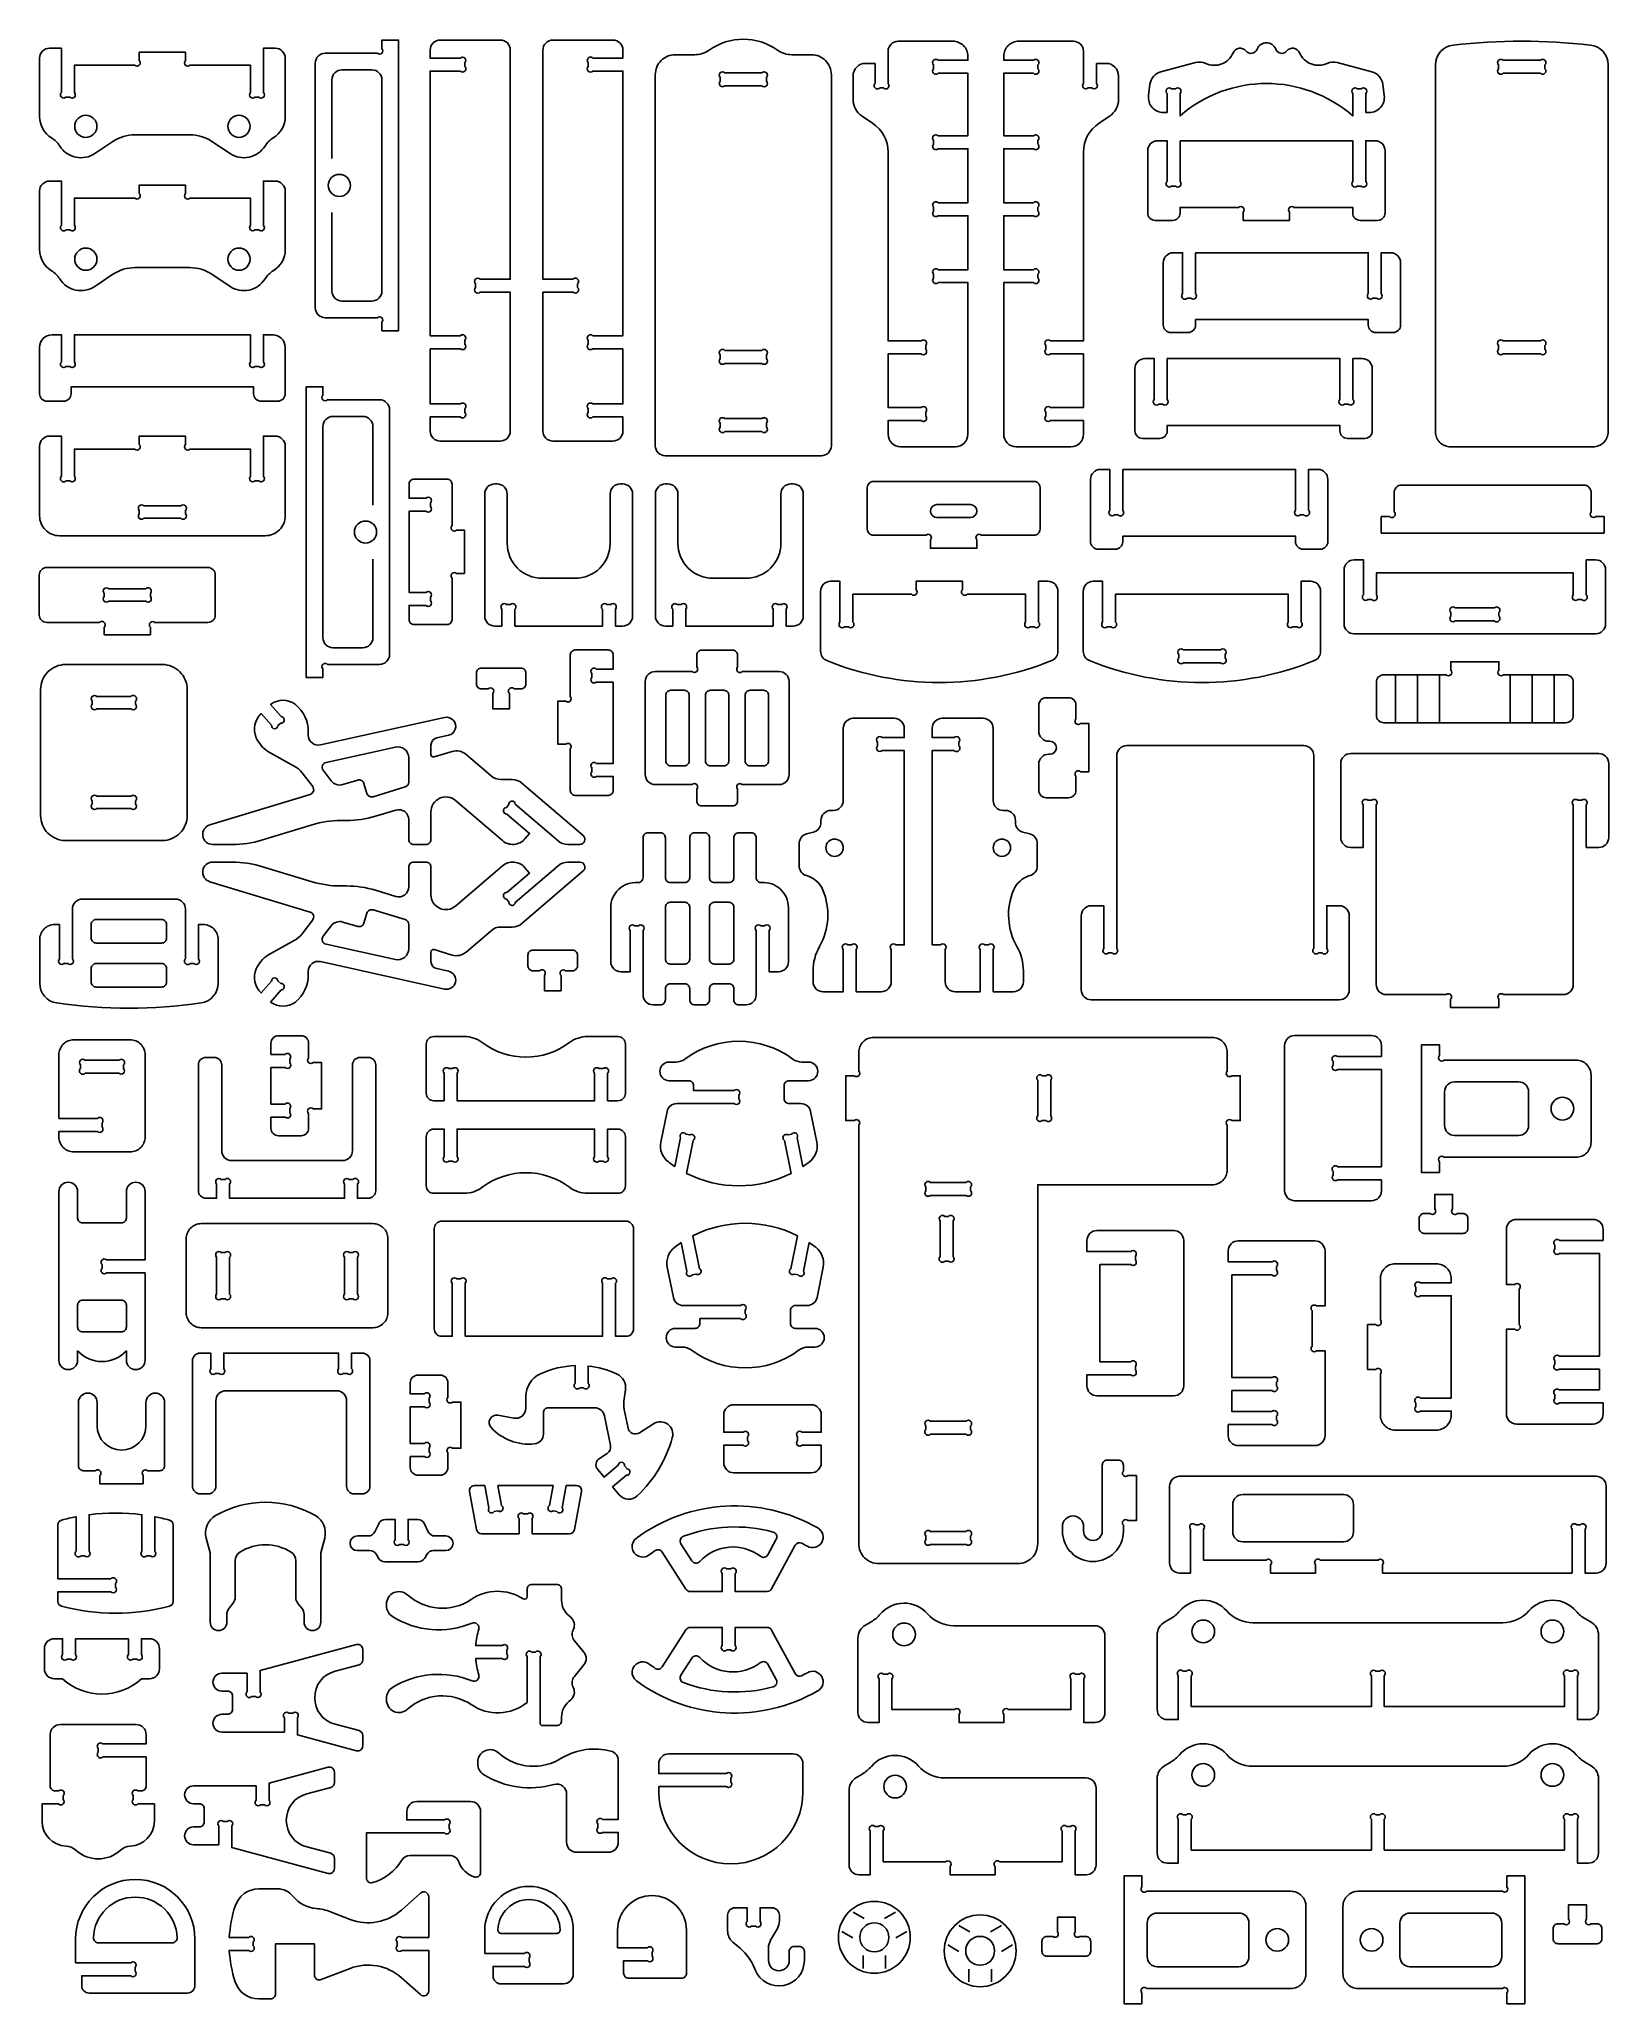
# Model space of a CAD drawing. Extents: x 99 to 824, y -348 to 559.
import ezdxf

# ---------------------------------------------------------------- set-up
doc = ezdxf.new("R2010")
doc.units = 0
doc.header["$MEASUREMENT"] = 0
doc.layers.get('DEFPOINTS').update_dxf_attribs({"color": 1, "linetype": 'CONTINUOUS'})
doc.layers.add('KONTUR', color=20, linetype='CONTINUOUS')

msp = doc.modelspace()

# ---------------------------------------------------------------- linework, layer by layer
at = {"layer": 'DEFPOINTS'}
msp.add_lwpolyline([(108.17, 329.94), (203.16, 329.94, 0.414214), (212.39, 339.17), (212.39, 371.35, 0.414214), (207.77, 375.96), (202.32, 375.96), (202.32, 357.38, -1), (200.19, 355.26), (198.44, 355.26, -1), (196.32, 357.38), (196.32, 369.96), (168.44, 369.96, -1), (166.32, 372.09), (166.32, 375.96), (145.01, 375.96), (145.01, 372.09, -1), (142.88, 369.96), (115.01, 369.96), (115.01, 357.38, -1), (112.88, 355.26), (111.13, 355.26, -1), (109.01, 357.38), (109.01, 375.96), (103.55, 375.96, 0.414214), (98.94, 371.35), (98.94, 339.17, 0.414214)], format="xyb", close=True, dxfattribs=at)
at = {"layer": 'KONTUR'}
for points in [[(178.52, 512), (186.89, 506.42, 0.422185), (203.06, 509.89, -0.11659), (206.84, 513.62, 0.261966), (212.39, 523.48), (212.39, 550.43, 0.414214), (207.77, 555.05), (202.32, 555.05), (202.32, 534.61, -1), (200.19, 532.49), (198.44, 532.49, -1), (196.32, 534.61), (196.32, 547.19), (168.44, 547.19, -1), (166.32, 549.31), (166.32, 553.19), (145.01, 553.19), (145.01, 549.31, -1), (142.88, 547.19), (115.01, 547.19), (115.01, 534.61, -1), (112.88, 532.49), (111.13, 532.49, -1), (109.01, 534.61), (109.01, 555.05), (103.55, 555.05, 0.414214), (98.94, 550.43), (98.94, 523.48, 0.261966), (104.49, 513.62, -0.11659), (108.27, 509.89, 0.422185), (124.44, 506.42), (132.81, 512, -0.147995), (143.04, 515.1), (168.29, 515.1, -0.147995)], [(226.27, 548.15), (226.27, 435.22, 0.414214), (230.88, 430.6), (254.92, 430.6, -1), (257.05, 428.48), (257.05, 424.6), (264.74, 424.6), (264.74, 558.77), (257.05, 558.77), (257.05, 554.89, -1), (254.92, 552.77), (230.88, 552.77, 0.414214)], [(279.33, 416.32), (293.25, 416.32, 1), (295.38, 418.44), (295.38, 420.19, 1), (293.25, 422.32), (279.33, 422.32), (279.33, 544.48), (293.25, 544.48, 1), (295.38, 546.61), (295.38, 548.36, 1), (293.25, 550.48), (279.33, 550.48), (279.33, 554.2, -0.414214), (283.95, 558.81), (311.71, 558.81, -0.414214), (316.33, 554.2), (316.33, 448.41), (302.4, 448.41, 1), (300.28, 446.29), (300.28, 444.54, 1), (302.4, 442.41), (316.33, 442.41), (316.33, 378.28, -0.414214), (311.71, 373.66), (283.95, 373.66, -0.414214), (279.33, 378.28), (279.33, 384.78), (293.25, 384.78, 1), (295.38, 386.91), (295.38, 388.66, 1), (293.25, 390.78), (279.33, 390.78)], [(368.38, 416.32), (354.46, 416.32, -1), (352.33, 418.44), (352.33, 420.19, -1), (354.46, 422.32), (368.38, 422.32), (368.38, 544.48), (354.46, 544.48, -1), (352.33, 546.61), (352.33, 548.36, -1), (354.46, 550.48), (368.38, 550.48), (368.38, 554.2, 0.414214), (363.77, 558.81), (336, 558.81, 0.414214), (331.39, 554.2), (331.39, 448.41), (345.31, 448.41, -1), (347.44, 446.29), (347.44, 444.54, -1), (345.31, 442.41), (331.39, 442.41), (331.39, 378.28, 0.414214), (336, 373.66), (363.77, 373.66, 0.414214), (368.38, 378.28), (368.38, 384.78), (354.46, 384.78, -1), (352.33, 386.91), (352.33, 388.66, -1), (354.46, 390.78), (368.38, 390.78)], [(387.91, 366.89, -0.414214), (383.3, 371.51), (383.3, 542.81, -0.414214), (392.53, 552.04), (401.51, 552.04, 0.155074), (408.17, 554.16, -0.31779), (439.74, 554.16, 0.155074), (446.4, 552.04), (455.38, 552.04, -0.414214), (464.61, 542.81), (464.61, 371.51, -0.414214), (459.99, 366.89)], [(484.85, 548.06), (484.84, 538.83, 1), (486.97, 536.71), (488.72, 536.71, 1), (490.84, 538.83), (490.84, 553.65, -0.414214), (495.46, 558.27), (520.74, 558.27, -0.414214), (527.66, 551.34), (527.66, 549.47), (513.95, 549.47, 1), (511.83, 547.35), (511.83, 545.6, 1), (513.95, 543.47), (527.66, 543.47), (527.66, 514.63), (513.95, 514.63, 1), (511.83, 512.51), (511.83, 510.76, 1), (513.95, 508.63), (527.66, 508.63), (527.66, 483.72), (513.95, 483.72, 1), (511.83, 481.59), (511.83, 479.84, 1), (513.95, 477.72), (527.66, 477.72), (527.66, 452.8), (513.95, 452.8, 1), (511.83, 450.68), (511.83, 448.93, 1), (513.95, 446.8), (527.66, 446.8), (527.66, 376.79, -0.414214), (521.89, 371.02), (496.61, 371.02, -0.414214), (490.84, 376.79), (490.84, 383.11), (506.05, 383.11, 1), (508.18, 385.23), (508.18, 386.98, 1), (506.05, 389.11), (490.84, 389.11), (490.84, 413.92), (506.05, 413.92, 1), (508.18, 416.05), (508.18, 417.8, 1), (506.05, 419.92), (490.84, 419.92), (490.84, 507.02, 0.252072), (483.58, 520.5), (478.8, 523.66, -0.252072), (474.65, 531.36), (474.65, 542.29, -0.414214), (480.42, 548.06)], [(587.03, 548.06), (587.04, 538.83, -1), (584.91, 536.71), (583.16, 536.71, -1), (581.04, 538.83), (581.04, 553.65, 0.414214), (576.42, 558.27), (551.14, 558.27, 0.414214), (544.22, 551.34), (544.22, 549.47), (557.93, 549.47, -1), (560.05, 547.35), (560.05, 545.6, -1), (557.93, 543.47), (544.22, 543.47), (544.22, 514.63), (557.93, 514.63, -1), (560.05, 512.51), (560.05, 510.76, -1), (557.93, 508.63), (544.22, 508.63), (544.22, 483.72), (557.93, 483.72, -1), (560.05, 481.59), (560.05, 479.84, -1), (557.93, 477.72), (544.22, 477.72), (544.22, 452.8), (557.93, 452.8, -1), (560.05, 450.68), (560.05, 448.93, -1), (557.93, 446.8), (544.22, 446.8), (544.22, 376.79, 0.414214), (549.99, 371.02), (575.27, 371.02, 0.414214), (581.04, 376.79), (581.04, 383.11), (565.83, 383.11, -1), (563.7, 385.23), (563.7, 386.98, -1), (565.83, 389.11), (581.04, 389.11), (581.04, 413.92), (565.83, 413.92, -1), (563.7, 416.05), (563.7, 417.8, -1), (565.83, 419.92), (581.04, 419.92), (581.04, 507.02, -0.252072), (588.3, 520.5), (593.08, 523.66, 0.252072), (597.23, 531.36), (597.23, 542.29, 0.414214), (591.46, 548.06)], [(661.22, 554.59, -0.687577), (669.84, 554.59, 0.578369), (674.99, 553.78, -0.567962), (680.88, 552.95, 0.425793), (693.57, 548.05, -0.176453), (698.29, 548.47), (714.22, 544.2, -0.304748), (719.3, 538.38), (719.96, 533.19, -0.451549), (713.09, 525.39), (711.41, 525.39), (711.41, 534.17, 1), (709.28, 536.3), (707.53, 536.3, 1), (705.41, 534.17), (705.41, 523.8, 0.37485), (625.65, 523.8), (625.65, 534.17, 1), (623.53, 536.3), (621.78, 536.3, 1), (619.65, 534.17), (619.65, 525.39), (617.97, 525.39, -0.451549), (611.11, 533.19), (611.76, 538.38, -0.304748), (616.84, 544.2), (632.77, 548.47, -0.176453), (637.49, 548.05, 0.425793), (650.18, 552.95, -0.567962), (656.07, 553.78, 0.578369)], [(750.53, 371.02, -0.414214), (743.61, 377.94), (743.61, 547.35, -0.382343), (751.82, 556.52, -0.055069), (815.14, 556.52, -0.382343), (823.36, 547.35), (823.36, 377.94, -0.414214), (816.44, 371.02)], [(774.9, 549.47), (792.07, 549.47, -1), (794.2, 547.35), (794.2, 545.6, -1), (792.07, 543.47), (774.9, 543.47, -1), (772.77, 545.6), (772.77, 547.35, -1)], [(415.42, 543.71), (432.48, 543.71, -1), (434.61, 541.59), (434.61, 539.84, -1), (432.48, 537.71), (415.42, 537.71, -1), (413.3, 539.84), (413.3, 541.59, -1)], [(120.3, 524.11, 0.414214), (115.19, 519, 0.414214), (120.3, 513.88, 0.414214), (125.42, 519, 0.414214)], [(191.02, 524.11, 0.414214), (185.91, 519, 0.414214), (191.02, 513.88, 0.414214), (196.14, 519, 0.414214)], [(625.65, 512.36), (625.65, 493.5, -1), (623.53, 491.38), (621.78, 491.38, -1), (619.65, 493.5), (619.65, 512.36), (615.33, 512.36, 0.414214), (610.72, 507.75), (610.72, 479.01, 0.414214), (614.18, 475.55), (622.19, 475.55, 0.414214), (625.65, 479.01), (625.65, 481.55), (652.69, 481.55, -1), (654.82, 479.42), (654.82, 475.55), (676.24, 475.55), (676.24, 479.42, -1), (678.37, 481.55), (705.41, 481.55), (705.41, 479.01, 0.414214), (708.87, 475.55), (716.88, 475.55, 0.414214), (720.34, 479.01), (720.34, 507.75, 0.414214), (715.73, 512.36), (711.41, 512.36), (711.41, 493.5, -1), (709.28, 491.38), (707.53, 491.38, -1), (705.41, 493.5), (705.41, 512.36)], [(178.52, 450.65), (186.89, 445.08, 0.422185), (203.06, 448.54, -0.11659), (206.84, 452.27, 0.261966), (212.39, 462.13), (212.39, 489.08, 0.414214), (207.77, 493.7), (202.32, 493.7), (202.32, 473.26, -1), (200.19, 471.14), (198.44, 471.14, -1), (196.32, 473.26), (196.32, 485.84), (168.44, 485.84, -1), (166.32, 487.97), (166.32, 491.84), (145.01, 491.84), (145.01, 487.97, -1), (142.88, 485.84), (115.01, 485.84), (115.01, 473.26, -1), (112.88, 471.14), (111.13, 471.14, -1), (109.01, 473.26), (109.01, 493.7), (103.55, 493.7, 0.414214), (98.94, 489.08), (98.94, 462.13, 0.261966), (104.49, 452.27, -0.11659), (108.27, 448.54, 0.422185), (124.44, 445.08), (132.81, 450.65, -0.147995), (143.04, 453.75), (168.29, 453.75, -0.147995)], [(237.38, 496.8, 0.414214), (232.26, 491.69, 0.414214), (237.38, 486.57, 0.414214), (242.5, 491.69, 0.414214)], [(120.3, 462.76, 0.414214), (115.19, 457.65, 0.414214), (120.3, 452.53, 0.414214), (125.42, 457.65, 0.414214)], [(191.02, 462.76, 0.414214), (185.91, 457.65, 0.414214), (191.02, 452.53, 0.414214), (196.14, 457.65, 0.414214)], [(632.83, 460.6), (632.83, 441.74, -1), (630.71, 439.62), (628.96, 439.62, -1), (626.83, 441.74), (626.83, 460.6), (622.51, 460.6, 0.414214), (617.9, 455.99), (617.9, 427.25, 0.414214), (621.36, 423.79), (629.37, 423.79, 0.414214), (632.83, 427.25), (632.83, 429.79), (712.59, 429.79), (712.59, 427.25, 0.414214), (716.05, 423.79), (724.06, 423.79, 0.414214), (727.52, 427.25), (727.52, 455.99, 0.414214), (722.91, 460.6), (718.59, 460.6), (718.59, 441.74, -1), (716.46, 439.62), (714.71, 439.62, -1), (712.59, 441.74), (712.59, 460.6)], [(110.05, 392.06), (102.4, 392.06, -0.414214), (98.94, 395.52), (98.94, 416.97, -0.414214), (104.71, 422.74), (109.01, 422.74), (109.01, 410.16, 1), (111.13, 408.04), (112.88, 408.04, 1), (115.01, 410.16), (115.01, 422.74), (196.32, 422.74), (196.32, 410.16, 1), (198.44, 408.04), (200.19, 408.04, 1), (202.32, 410.16), (202.32, 422.74), (206.62, 422.74, -0.414214), (212.39, 416.97), (212.39, 395.52, -0.414214), (208.93, 392.06), (201.27, 392.06, -0.414214), (197.81, 395.52), (197.81, 398.69), (113.52, 398.69), (113.52, 395.52, -0.414214)], [(774.9, 419.92), (792.07, 419.92, -1), (794.2, 417.8), (794.2, 416.05, -1), (792.07, 413.92), (774.9, 413.92, -1), (772.77, 416.05), (772.77, 417.8, -1)], [(415.42, 415.55), (432.48, 415.55, -1), (434.61, 413.42), (434.61, 411.67, -1), (432.48, 409.55), (415.42, 409.55, -1), (413.3, 411.67), (413.3, 413.42, -1)], [(619.74, 411.74), (619.74, 392.87, -1), (617.61, 390.75), (615.86, 390.75, -1), (613.74, 392.87), (613.74, 411.74), (609.42, 411.74, 0.414214), (604.8, 407.12), (604.8, 378.38, 0.414214), (608.26, 374.92), (616.28, 374.92, 0.414214), (619.74, 378.38), (619.74, 380.92), (699.49, 380.92), (699.49, 378.38, 0.414214), (702.96, 374.92), (710.97, 374.92, 0.414214), (714.43, 378.38), (714.43, 407.12, 0.414214), (709.81, 411.74), (705.49, 411.74), (705.49, 392.87, -1), (703.37, 390.75), (701.62, 390.75, -1), (699.49, 392.87), (699.49, 411.74)], [(260.59, 388.1), (260.59, 275.16, -0.414214), (255.97, 270.55), (231.93, 270.55, 1), (229.8, 268.42), (229.8, 264.55), (222.11, 264.55), (222.11, 398.71), (229.8, 398.71), (229.8, 394.84, 1), (231.93, 392.71), (255.97, 392.71, -0.414214)], [(432.48, 378.01), (415.42, 378.01, -1), (413.3, 380.14), (413.3, 381.89, -1), (415.42, 384.01), (432.48, 384.01, -1), (434.61, 381.89), (434.61, 380.14, -1)], [(269.61, 341.29), (277.4, 341.29, 1), (279.52, 343.42), (279.52, 345.17, 1), (277.4, 347.29), (269.61, 347.29), (269.61, 353.79, -0.414214), (271.92, 356.1), (287.12, 356.1, -0.414214), (289.43, 353.79), (289.43, 334.63, 1), (291.56, 332.51), (295.14, 332.51), (295.14, 312.53), (291.56, 312.53, 1), (289.43, 310.4), (289.43, 291.25, -0.414214), (287.12, 288.94), (271.92, 288.94, -0.414214), (269.61, 291.25), (269.61, 297.74), (277.4, 297.74, 1), (279.52, 299.87), (279.52, 301.62, 1), (277.4, 303.74), (269.61, 303.74)], [(304.52, 349.25, -0.414214), (309.13, 353.86), (310.28, 353.86, -0.414214), (314.89, 349.25), (314.89, 326.46, 0.414214), (331.05, 310.31), (346.3, 310.31, 0.414214), (362.45, 326.46), (362.45, 349.25, -0.414214), (367.07, 353.86), (368.21, 353.86, -0.414214), (372.83, 349.25), (372.83, 292.85, -0.414214), (368.21, 288.24), (364.85, 288.24), (364.85, 296.02, 1), (362.72, 298.15), (360.97, 298.15, 1), (358.85, 296.02), (358.85, 288.24), (318.5, 288.24), (318.5, 296.02, 1), (316.37, 298.15), (314.62, 298.15, 1), (312.5, 296.02), (312.5, 288.24), (309.13, 288.24, -0.414214), (304.52, 292.85)], [(383.36, 349.25, -0.414214), (387.98, 353.86), (389.12, 353.86, -0.414214), (393.74, 349.25), (393.74, 326.46, 0.414214), (409.89, 310.31), (425.14, 310.31, 0.414214), (441.3, 326.46), (441.3, 349.25, -0.414214), (445.91, 353.86), (447.05, 353.86, -0.414214), (451.67, 349.25), (451.67, 292.85, -0.414214), (447.05, 288.24), (443.69, 288.24), (443.69, 296.02, 1), (441.57, 298.15), (439.82, 298.15, 1), (437.69, 296.02), (437.69, 288.24), (397.34, 288.24), (397.34, 296.02, 1), (395.22, 298.15), (393.47, 298.15, 1), (391.34, 296.02), (391.34, 288.24), (387.98, 288.24, -0.414214), (383.36, 292.85)], [(481.23, 332.97, 0.414214), (484, 330.2), (508.27, 330.2, -1), (510.39, 328.07), (510.39, 324.2), (531.82, 324.2), (531.82, 328.07, -1), (533.94, 330.2), (558.22, 330.2, 0.414214), (560.99, 332.97), (560.99, 352.25, 0.414214), (558.22, 355.02), (484, 355.02, 0.414214), (481.23, 352.25)], [(599.22, 360.55), (599.22, 341.69, -1), (597.1, 339.57), (595.35, 339.57, -1), (593.22, 341.69), (593.22, 360.55), (588.9, 360.55, 0.414214), (584.29, 355.94), (584.29, 327.2, 0.414214), (587.75, 323.74), (595.76, 323.74, 0.414214), (599.22, 327.2), (599.22, 329.74), (678.98, 329.74), (678.98, 327.2, 0.414214), (682.44, 323.74), (690.45, 323.74, 0.414214), (693.92, 327.2), (693.92, 355.94, 0.414214), (689.3, 360.55), (684.98, 360.55), (684.98, 341.69, -1), (682.86, 339.57), (681.1, 339.57, -1), (678.98, 341.69), (678.98, 360.55)], [(724.55, 349.89), (724.54, 340.93, -1), (722.42, 338.8), (718.55, 338.8), (718.55, 331.19), (821.52, 331.19), (821.52, 338.8), (817.65, 338.8, -1), (815.52, 340.93), (815.52, 349.89, 0.414214), (812.06, 353.35), (728.01, 353.35, 0.414214)], [(147.13, 338), (164.2, 338, 1), (166.32, 340.13), (166.32, 341.59, 1), (164.2, 343.71), (147.13, 343.71, 1), (145.01, 341.59), (145.01, 340.13, 1)], [(249.47, 336.75, 0.414214), (244.36, 331.63, 0.414214), (249.47, 326.52, 0.414214), (254.59, 331.63, 0.414214)], [(513.39, 344.34), (528.82, 344.34, -1), (528.82, 338.34), (513.39, 338.34, -1)], [(706.03, 284.64), (817.56, 284.64, 0.414214), (822.18, 289.25), (822.18, 314.19, 0.414214), (817.56, 318.81), (813.28, 318.81), (813.28, 302.62, -1), (811.16, 300.49), (809.41, 300.49, -1), (807.28, 302.62), (807.28, 312.81), (716.31, 312.81), (716.31, 302.62, -1), (714.19, 300.49), (712.44, 300.49, -1), (710.31, 302.62), (710.31, 318.81), (706.03, 318.81, 0.414214), (701.42, 314.19), (701.42, 289.25, 0.414214)], [(176.65, 289.9), (152.24, 289.9, 1), (150.11, 287.77), (150.11, 284.19), (128.8, 284.19), (128.8, 287.77, 1), (126.68, 289.9), (102.27, 289.9, -0.414214), (98.8, 293.36), (98.8, 311.82, -0.414214), (102.27, 315.28), (176.65, 315.28, -0.414214), (180.11, 311.82), (180.11, 293.36, -0.414214)], [(560.34, 308.9), (560.34, 290.04, -1), (558.22, 287.91), (556.47, 287.91, -1), (554.34, 290.04), (554.34, 302.9), (527.3, 302.9, -1), (525.18, 305.03), (525.18, 308.9), (503.75, 308.9), (503.75, 305.03, -1), (501.63, 302.9), (474.59, 302.9), (474.59, 290.04, -1), (472.46, 287.91), (470.71, 287.91, -1), (468.59, 290.04), (468.59, 308.9), (464.27, 308.9, 0.414214), (459.65, 304.29), (459.65, 276.6, 0.305092), (462.53, 272.32, 0.195594), (566.4, 272.32, 0.305092), (569.28, 276.6), (569.28, 304.29, 0.414214), (564.66, 308.9)], [(583.84, 272.32, 0.195594), (687.72, 272.32, 0.305092), (690.59, 276.6), (690.59, 304.29, 0.414214), (685.98, 308.9), (681.66, 308.9), (681.66, 290.04, -1), (679.53, 287.91), (677.78, 287.91, -1), (675.66, 290.04), (675.66, 302.9), (595.9, 302.9), (595.9, 290.04, -1), (593.78, 287.91), (592.03, 287.91, -1), (589.9, 290.04), (589.9, 308.9), (585.58, 308.9, 0.414214), (580.97, 304.29), (580.97, 276.6, 0.305092)], [(130.93, 299.74), (147.99, 299.74, 1), (150.11, 301.86), (150.11, 303.32, 1), (147.99, 305.45), (130.93, 305.45, 1), (128.8, 303.32), (128.8, 301.86, 1)], [(752.79, 290.64), (770.8, 290.64, 1), (772.93, 292.76), (772.93, 294.51, 1), (770.8, 296.64), (752.79, 296.64, 1), (750.67, 294.51), (750.67, 292.76, 1)], [(363.86, 262.4), (356.07, 262.4, -1), (353.95, 264.53), (353.95, 266.28, -1), (356.07, 268.4), (363.86, 268.4), (363.86, 274.9, 0.414214), (361.55, 277.21), (346.34, 277.21, 0.414214), (344.04, 274.9), (344.04, 255.74, -1), (341.91, 253.62), (338.33, 253.62), (338.33, 233.64), (341.91, 233.64, -1), (344.04, 231.51), (344.04, 212.36, 0.414214), (346.34, 210.05), (361.55, 210.05, 0.414214), (363.86, 212.36), (363.86, 218.85), (356.07, 218.85, -1), (353.95, 220.98), (353.95, 222.73, -1), (356.07, 224.85), (363.86, 224.85)], [(404.73, 205.21, -0.414214), (402.42, 207.52), (402.42, 212.91, 1), (400.3, 215.03), (383.29, 215.03, -0.414214), (378.67, 219.65), (378.67, 262.65, -0.414214), (383.29, 267.26), (400.3, 267.26, 1), (402.42, 269.39), (402.42, 274.78, -0.414214), (404.73, 277.09), (419.04, 277.09, -0.414214), (421.34, 274.78), (421.34, 269.39, 1), (423.47, 267.26), (440.47, 267.26, -0.414214), (445.09, 262.65), (445.09, 219.65, -0.414214), (440.47, 215.03), (423.47, 215.03, 1), (421.34, 212.91), (421.34, 207.52, -0.414214), (419.04, 205.21)], [(627.19, 277.27), (644.37, 277.27, -1), (646.49, 275.15), (646.49, 273.4, -1), (644.37, 271.27), (627.19, 271.27, -1), (625.07, 273.4), (625.07, 275.15, -1)], [(155.58, 270.48, -0.414214), (167.12, 258.94), (167.12, 200.76, -0.414214), (155.58, 189.22), (110.95, 189.22, -0.414214), (99.41, 200.76), (99.41, 258.94, -0.414214), (110.95, 270.48)], [(321.24, 259.26), (318.09, 259.26, 1), (315.97, 257.14), (315.97, 250.06), (308.27, 250.06), (308.27, 257.14, 1), (306.15, 259.26), (303, 259.26, -0.414214), (300.69, 261.57), (300.69, 266.54, -0.414214), (303, 268.85), (321.24, 268.85, -0.414214), (323.55, 266.54), (323.55, 261.57, -0.414214)], [(803.82, 243.57, 0.414214), (807.28, 247.03), (807.28, 262.27, 0.414214), (803.82, 265.74), (775.05, 265.74, -1), (772.93, 267.86), (772.93, 271.74), (750.67, 271.74), (750.67, 267.86, -1), (748.54, 265.74), (719.77, 265.74, 0.414214), (716.31, 262.27), (716.31, 247.03, 0.414214), (719.77, 243.57)], [(125.4, 250.03), (141.13, 250.03, 1), (143.25, 252.15), (143.25, 253.61, 1), (141.13, 255.74), (125.4, 255.74, 1), (123.28, 253.61), (123.28, 252.15, 1)], [(388.12, 256.26, -0.414214), (390.43, 258.57), (396.68, 258.57, -0.414214), (398.98, 256.26), (398.98, 226.04, -0.414214), (396.68, 223.73), (390.43, 223.73, -0.414214), (388.12, 226.04)], [(406.45, 226.04), (406.45, 256.26, -0.414214), (408.76, 258.57), (415, 258.57, -0.414214), (417.31, 256.26), (417.31, 226.04, -0.414214), (415, 223.73), (408.76, 223.73, -0.414214)], [(435.64, 256.26, 0.414214), (433.33, 258.57), (427.09, 258.57, 0.414214), (424.78, 256.26), (424.78, 226.04, 0.414214), (427.09, 223.73), (433.33, 223.73, 0.414214), (435.64, 226.04)], [(565.04, 229.08, 0.414214), (560.42, 224.46), (560.42, 212.45, 0.414214), (563.88, 208.99), (574.14, 208.99, 0.414214), (577.6, 212.45), (577.6, 218.82, -1), (579.72, 220.95), (583.6, 220.95), (583.6, 243.21), (579.72, 243.21, -1), (577.6, 245.33), (577.6, 251.71, 0.414214), (574.14, 255.17), (563.88, 255.17, 0.414214), (560.42, 251.71), (560.42, 239.69, 0.414214), (565.04, 235.08), (565.56, 235.08, -1), (565.56, 229.08)], [(223.03, 239.46, 0.224783), (217.1, 252.04, 0.332024), (205.6, 252.04), (210.55, 246.42, -1), (210.36, 243.42), (209.05, 242.26, -1), (206.05, 242.45), (201.3, 247.84, 0.318462), (199, 236.68, 0.133666), (204.37, 230.36), (216.59, 223.62, -0.10459), (220.21, 220.5), (225.08, 214.09, -0.522753), (223.91, 210.48), (177.57, 196.44, 0.862777), (178.91, 187.41), (188.09, 187.41, 0.073666), (201.47, 189.39), (224.76, 196.45, -0.073666), (238.14, 198.43), (240.66, 198.43, 0.073666), (254.04, 200.41), (263.47, 203.27, -0.503235), (269.43, 198.85), (269.43, 189.72, 0.414214), (271.73, 187.41), (277.36, 187.41, 0.414214), (279.67, 189.72), (279.67, 202.42, -0.640772), (291.1, 207.68), (312.66, 189.2, 0.414214), (323.11, 190), (325.23, 192.47), (314.75, 201.45, -1), (314.52, 204.45), (315.66, 205.78, -1), (318.66, 206.01), (338.4, 189.08, 0.179039), (342.91, 187.41), (348.48, 187.41, 0.696297), (349.99, 191.47), (321.68, 215.73, 0.179039), (317.18, 217.4), (311.98, 217.4, -0.179039), (307.47, 219.07), (295.93, 228.96, 0.256082), (289.42, 230.33), (281.16, 227.82, -0.503235), (279.67, 228.93), (279.67, 233.23, -0.35181), (282.38, 236.61), (287.83, 237.82, 1), (286.01, 246.03), (228.65, 233.34, -0.479498), (223.03, 237.85)], [(449.75, 187.8, -0.339454), (453.17, 192.26), (456.4, 193.12, 0.339454), (459.82, 197.58), (459.82, 198.48, -0.414214), (464.43, 203.1), (465.5, 203.1, 0.414214), (470.11, 207.71), (470.11, 241.02, -0.414214), (474.73, 245.64), (493.66, 245.64, -0.414214), (498.28, 241.02), (498.28, 236.74), (488.09, 236.74, 1), (485.96, 234.62), (485.96, 232.87, 1), (488.09, 230.74), (498.28, 230.74), (498.28, 141), (494.4, 141, 1), (492.28, 138.88), (492.28, 124.01, -0.414214), (487.66, 119.39), (476.11, 119.39), (476.11, 138.88, 1), (473.99, 141), (472.24, 141, 1), (470.11, 138.88), (470.11, 119.39), (460.77, 119.39, -0.414214), (456.16, 124.01), (456.16, 128.93, -0.129433), (459.15, 140.29, 0.231132), (460.73, 166.29, 0.231026), (453.14, 172.99, -0.33747), (449.75, 177.44)], [(559.71, 187.8, 0.339454), (556.29, 192.26), (553.06, 193.12, -0.339454), (549.64, 197.58), (549.64, 198.48, 0.414214), (545.02, 203.1), (543.96, 203.1, -0.414214), (539.35, 207.71), (539.35, 241.02, 0.414214), (534.73, 245.64), (515.79, 245.64, 0.414214), (511.18, 241.02), (511.18, 236.74), (521.37, 236.74, -1), (523.49, 234.62), (523.49, 232.87, -1), (521.37, 230.74), (511.18, 230.74), (511.18, 141), (515.05, 141, -1), (517.18, 138.88), (517.18, 124.01, 0.414214), (521.79, 119.39), (533.35, 119.39), (533.35, 138.88, -1), (535.47, 141), (537.22, 141, -1), (539.35, 138.88), (539.35, 119.39), (548.68, 119.39, 0.414214), (553.3, 124.01), (553.3, 128.93, 0.129433), (550.31, 140.29, -0.231132), (548.73, 166.29, -0.231026), (556.32, 172.99, 0.33747), (559.71, 177.44)], [(231.23, 225.3), (263.25, 232.38, -0.479498), (269.43, 227.42), (269.43, 216.14, -0.330464), (267.79, 213.94), (253.01, 209.46, -0.414214), (250.13, 211), (248.74, 215.59, 0.414214), (245.86, 217.13), (239.06, 215.07, -0.313411), (233.54, 216.85), (229.89, 221.65, -0.547347)], [(703.81, 154.47), (703.81, 120.29, -0.414214), (699.19, 115.68), (584.66, 115.68, -0.414214), (580.05, 120.29), (580.05, 154.47, -0.414214), (584.66, 159.08), (590.44, 159.08), (590.44, 139.41, 1), (592.56, 137.29), (594.32, 137.29, 1), (596.44, 139.41), (596.44, 228.41, -0.414214), (601.06, 233.03), (682.8, 233.03, -0.414214), (687.41, 228.41), (687.41, 139.41, 1), (689.54, 137.29), (691.29, 137.29, 1), (693.41, 139.41), (693.41, 159.08), (699.19, 159.08, -0.414214)], [(772.88, 112.05), (772.88, 115.93, -1), (775.01, 118.05), (802.62, 118.05, 0.414214), (807.24, 122.67), (807.24, 205.67, -1), (809.36, 207.79), (811.12, 207.79, -1), (813.24, 205.67), (813.24, 186), (819.02, 186, 0.414214), (823.63, 190.61), (823.63, 224.79, 0.414214), (819.02, 229.4), (704.49, 229.4, 0.414214), (699.87, 224.79), (699.87, 190.61, 0.414214), (704.49, 186), (710.27, 186), (710.27, 205.67, -1), (712.39, 207.79), (714.14, 207.79, -1), (716.27, 205.67), (716.27, 122.67, 0.414214), (720.88, 118.05), (748.5, 118.05, -1), (750.62, 115.93), (750.62, 112.05)], [(123.28, 207.55), (123.28, 206.09, 1), (125.4, 203.96), (141.13, 203.96, 1), (143.25, 206.09), (143.25, 207.55, 1), (141.13, 209.68), (125.4, 209.68, 1)], [(390.25, 169.81, -0.414214), (387.95, 172.11), (387.95, 190.51, 0.414214), (385.64, 192.82), (379.96, 192.82, 0.414214), (377.65, 190.51), (377.65, 172.07, -0.437062), (375.17, 169.77, 0.437062), (362.74, 158.27), (362.74, 133.24, 0.414214), (367.35, 128.62), (371.65, 128.62), (371.65, 147.67, -1), (373.78, 149.79), (375.53, 149.79, -1), (377.65, 147.67), (377.65, 117.95, 0.414214), (382.27, 113.34), (385.64, 113.34, 0.414214), (387.95, 115.65), (387.95, 120.75, -0.414214), (390.25, 123.05), (396.91, 123.05, -0.414214), (399.21, 120.75), (399.21, 115.65, 0.414214), (401.52, 113.34), (406.01, 113.34, 0.414214), (408.32, 115.65), (408.32, 120.75, -0.414214), (410.63, 123.05), (417.28, 123.05, -0.414214), (419.59, 120.75), (419.59, 115.65, 0.414214), (421.89, 113.34), (425.27, 113.34, 0.414214), (429.88, 117.95), (429.88, 147.67, -1), (432.01, 149.79), (433.76, 149.79, -1), (435.88, 147.67), (435.88, 128.62), (440.18, 128.62, 0.414214), (444.8, 133.24), (444.8, 158.27, 0.437062), (432.37, 169.77, -0.437062), (429.88, 172.07), (429.88, 190.51, 0.414214), (427.57, 192.82), (421.89, 192.82, 0.414214), (419.59, 190.51), (419.59, 172.11, -0.414214), (417.28, 169.81), (410.63, 169.81, -0.414214), (408.32, 172.11), (408.32, 190.51, 0.414214), (406.01, 192.82), (401.52, 192.82, 0.414214), (399.21, 190.51), (399.21, 172.11, -0.414214), (396.91, 169.81)], [(466.09, 189.91, 0.414214), (462.07, 185.88, 0.414214), (466.09, 181.86, 0.414214), (470.11, 185.88, 0.414214)], [(543.37, 189.91, 0.414214), (539.35, 185.88, 0.414214), (543.37, 181.86, 0.414214), (547.39, 185.88, 0.414214)], [(223.03, 127.2, -0.224783), (217.1, 114.62, -0.332024), (205.6, 114.62), (210.55, 120.24, 1), (210.36, 123.24), (209.05, 124.39, 1), (206.05, 124.21), (201.3, 118.82, -0.318462), (199, 129.98, -0.133666), (204.37, 136.3), (216.59, 143.04, 0.10459), (220.21, 146.16), (225.08, 152.57, 0.522753), (223.91, 156.18), (177.57, 170.21, -0.862777), (178.91, 179.25), (188.09, 179.25, -0.073666), (201.47, 177.26), (224.76, 170.21, 0.073666), (238.14, 168.23), (240.66, 168.23, -0.073666), (254.04, 166.25), (263.47, 163.39, 0.503235), (269.43, 167.81), (269.43, 176.94, -0.414214), (271.73, 179.25), (277.36, 179.25, -0.414214), (279.67, 176.94), (279.67, 164.24, 0.640772), (291.1, 158.98), (312.66, 177.46, -0.414214), (323.11, 176.66), (325.23, 174.19), (314.75, 165.21, 1), (314.52, 162.21), (315.66, 160.88, 1), (318.66, 160.65), (338.4, 177.58, -0.179039), (342.91, 179.25), (348.48, 179.25, -0.696297), (349.99, 175.19), (321.68, 150.92, -0.179039), (317.18, 149.26), (311.98, 149.26, 0.179039), (307.47, 147.59), (295.93, 137.7, -0.256082), (289.42, 136.33), (281.16, 138.84, 0.503235), (279.67, 137.73), (279.67, 133.43, 0.35181), (282.38, 130.05), (287.83, 128.84, -1), (286.01, 120.63), (228.65, 133.32, 0.479498), (223.03, 128.81)], [(108.1, 150.41), (108.1, 134.54, 1), (110.22, 132.41), (111.97, 132.41, 1), (114.1, 134.54), (114.1, 157.56, -0.414214), (118.71, 162.17), (161.71, 162.17, -0.414214), (166.33, 157.56), (166.33, 134.54, 1), (168.45, 132.41), (170.2, 132.41, 1), (172.33, 134.54), (172.33, 150.41), (174.5, 150.41, -0.414214), (181.43, 143.49), (181.43, 123.33, -0.371951), (173.54, 114.2, -0.073339), (106.88, 114.2, -0.371951), (99, 123.33), (99, 143.49, -0.414214), (105.92, 150.41)], [(231.23, 141.36), (263.25, 134.28, 0.479498), (269.43, 139.23), (269.43, 150.51, 0.330464), (267.79, 152.72), (253.01, 157.2, 0.414214), (250.13, 155.66), (248.74, 151.07, -0.414214), (245.86, 149.53), (239.06, 151.59, 0.313411), (233.54, 149.8), (229.89, 145.01, 0.547347)], [(387.95, 134.47, 0.414214), (390.25, 132.16), (396.91, 132.16, 0.414214), (399.21, 134.47), (399.21, 158.39, 0.414214), (396.91, 160.7), (390.25, 160.7, 0.414214), (387.95, 158.39)], [(417.28, 160.7, -0.414214), (419.59, 158.39), (419.59, 134.47, -0.414214), (417.28, 132.16), (410.63, 132.16, -0.414214), (408.32, 134.47), (408.32, 158.39, -0.414214), (410.63, 160.7)], [(125.1, 152.72, 0.414214), (122.8, 150.41), (122.8, 144.17, 0.414214), (125.1, 141.86), (155.32, 141.86, 0.414214), (157.63, 144.17), (157.63, 150.41, 0.414214), (155.32, 152.72)], [(345.04, 129.06), (341.9, 129.06, 1), (339.77, 126.93), (339.77, 119.86), (332.07, 119.86), (332.07, 126.93, 1), (329.95, 129.06), (326.8, 129.06, -0.414214), (324.49, 131.37), (324.49, 136.33, -0.414214), (326.8, 138.64), (345.04, 138.64, -0.414214), (347.35, 136.33), (347.35, 131.37, -0.414214)], [(155.32, 121.55), (125.1, 121.55, -0.414214), (122.8, 123.86), (122.8, 130.1, -0.414214), (125.1, 132.41), (155.32, 132.41, -0.414214), (157.63, 130.1), (157.63, 123.86, -0.414214)], [(114.79, 45.42), (140.76, 45.42, 0.414214), (147.68, 52.34), (147.68, 90.31, 0.414214), (140.76, 97.23), (114.79, 97.23, 0.414214), (107.87, 90.31), (107.87, 60.87), (125.65, 60.87, -1), (127.78, 58.75), (127.78, 57, -1), (125.65, 54.87), (107.87, 54.87), (107.87, 52.34, 0.414214)], [(205.82, 61.54), (212.38, 61.54, 1), (214.5, 63.66), (214.5, 65.41, 1), (212.38, 67.54), (205.82, 67.54), (205.82, 84.46), (212.38, 84.46, 1), (214.5, 86.58), (214.5, 88.33, 1), (212.38, 90.46), (205.82, 90.46), (205.82, 95.64, -0.414214), (209.29, 99.11), (219.71, 99.11, -0.414214), (223.18, 95.64), (223.18, 88.81, 1), (225.3, 86.69), (229.18, 86.69), (229.18, 65.31), (225.3, 65.31, 1), (223.18, 63.19), (223.18, 56.35, -0.414214), (219.71, 52.89), (209.29, 52.89, -0.414214), (205.82, 56.35)], [(281, 98.71), (295.04, 98.71, -0.16263), (303.36, 95.93, 0.334097), (343.71, 95.93, -0.16263), (352.03, 98.71), (366.07, 98.71, -0.414214), (369.53, 95.25), (369.53, 72.54, -0.414214), (366.07, 69.08), (361.28, 69.08), (361.28, 81.77, 1), (359.15, 83.89), (357.4, 83.89, 1), (355.28, 81.77), (355.28, 69.08), (291.79, 69.08), (291.79, 81.77, 1), (289.67, 83.89), (287.92, 83.89, 1), (285.79, 81.77), (285.79, 69.08), (281, 69.08, -0.414214), (277.54, 72.54), (277.54, 95.25, -0.414214)], [(446.02, 35.53), (442.95, 50.75, -1), (444.61, 53.26), (446.32, 53.6, -1), (448.83, 51.94), (451.5, 38.71, 0.016944), (454.46, 40.82, 0.286808), (457.9, 49.98), (455.05, 64.06, 0.357001), (450.53, 67.76), (445.11, 67.76, -0.414214), (442.8, 70.07), (442.8, 76, -0.414214), (445.11, 78.31), (454.07, 78.31, 1), (454.07, 86.91), (450.95, 86.91, -0.161246), (446.82, 88.28, 0.331101), (396.96, 88.28, -0.161246), (392.83, 86.91), (389.71, 86.91, 1), (389.71, 78.31), (398.68, 78.31, -0.414214), (400.98, 76), (400.98, 73.76), (419.77, 73.76, -1), (421.89, 71.64), (421.89, 69.89, -1), (419.77, 67.76), (393.26, 67.76, 0.357001), (388.73, 64.06), (385.89, 49.98, 0.286808), (389.33, 40.82, 0.016944), (392.29, 38.71), (394.96, 51.94, -1), (397.46, 53.6), (399.18, 53.26, -1), (400.84, 50.75), (397.77, 35.53, 0.237707)], [(559.91, -135.45, -0.414214), (550.68, -144.68), (486.49, -144.68, -0.414214), (477.26, -135.45), (477.26, 57.78, 1), (475.13, 59.9), (471.26, 59.9), (471.26, 80.64), (475.13, 80.64, 1), (477.26, 82.76), (477.26, 91.37, -0.414214), (484.18, 98.29), (640.51, 98.29, -0.414214), (647.43, 91.37), (647.43, 82.76, 1), (649.55, 80.64), (653.43, 80.64), (653.43, 59.9), (649.55, 59.9, 1), (647.43, 57.78), (647.43, 37.17, -0.414214), (640.51, 30.25), (559.91, 30.25)], [(718.68, 32.61), (698.45, 32.61, -1), (696.32, 34.73), (696.32, 36.48, -1), (698.45, 38.61), (712.68, 38.61), (718.68, 38.61), (718.68, 83.47), (712.68, 83.47), (698.45, 83.47, -1), (696.32, 85.6), (696.32, 87.35, -1), (698.45, 89.47), (718.68, 89.47), (718.68, 94.57, 0.414214), (714.06, 99.19), (678.59, 99.19, 0.414214), (673.97, 94.57), (673.97, 27.51, 0.414214), (678.59, 22.89), (714.06, 22.89, 0.414214), (718.68, 27.51)], [(808.55, 42.97), (747.57, 42.97, 1), (745.44, 40.85), (745.44, 35.93), (737.19, 35.93), (737.19, 94.89), (745.44, 94.89), (745.44, 89.97, 1), (747.57, 87.84), (808.55, 87.84, -0.414214), (815.48, 80.92), (815.48, 49.9, -0.414214)], [(119.95, 87.78), (135.61, 87.78, -1), (137.73, 85.66), (137.73, 83.91, -1), (135.61, 81.78), (119.95, 81.78, -1), (117.82, 83.91), (117.82, 85.66, -1)], [(175.74, 24.07, -0.414214), (172.28, 27.53), (172.28, 85.6, -0.414214), (175.74, 89.06), (179.59, 89.06, -0.414214), (183.05, 85.6), (183.05, 46.04, 0.414214), (187.67, 41.42), (238.83, 41.42, 0.414214), (243.44, 46.04), (243.44, 85.6, -0.414214), (246.91, 89.06), (250.76, 89.06, -0.414214), (254.22, 85.6), (254.22, 27.53, -0.414214), (250.76, 24.07), (245.77, 24.07), (245.77, 30.62, 1), (243.65, 32.75), (241.9, 32.75, 1), (239.77, 30.62), (239.77, 24.07), (186.72, 24.07), (186.72, 30.62, 1), (184.6, 32.75), (182.85, 32.75, 1), (180.72, 30.62), (180.72, 24.07)], [(559.91, 78.51), (559.91, 62.03, 1), (562.03, 59.9), (563.78, 59.9, 1), (565.91, 62.03), (565.91, 78.51, 1), (563.78, 80.64), (562.03, 80.64, 1)], [(786.65, 57.64), (786.65, 73.18, 0.414214), (782.04, 77.8), (752.46, 77.8, 0.414214), (747.84, 73.18), (747.84, 57.64, 0.414214), (752.46, 53.02), (782.04, 53.02, 0.414214)], [(802.24, 70.65, 0.414214), (797, 65.41, 0.414214), (802.24, 60.17, 0.414214), (807.47, 65.41, 0.414214)], [(281, 26.32), (295.04, 26.32, 0.16263), (303.36, 29.1, -0.334097), (343.71, 29.1, 0.16263), (352.03, 26.32), (366.07, 26.32, 0.414214), (369.53, 29.78), (369.53, 52.49, 0.414214), (366.07, 55.95), (361.28, 55.95), (361.28, 43.26, -1), (359.15, 41.14), (357.4, 41.14, -1), (355.28, 43.26), (355.28, 55.95), (291.79, 55.95), (291.79, 43.26, -1), (289.67, 41.14), (287.92, 41.14, -1), (285.79, 43.26), (285.79, 55.95), (281, 55.95, 0.414214), (277.54, 52.49), (277.54, 29.78, 0.414214)], [(139.04, 27.12), (139.04, 14.93, -0.414214), (136.73, 12.62), (118.82, 12.62, -0.414214), (116.51, 14.93), (116.51, 27.12, 1), (107.87, 27.12), (107.87, -50.77, 1), (116.51, -50.77), (116.51, -46.45, 0.435619), (139.04, -46.45), (139.04, -50.77, 1), (147.68, -50.77), (147.68, -10.42), (129.9, -10.42, -1), (127.78, -8.3), (127.78, -6.55, -1), (129.9, -4.42), (147.68, -4.42), (147.68, 27.12, 1)], [(510.34, 25.38), (526.83, 25.38, 1), (528.95, 27.51), (528.95, 29.26, 1), (526.83, 31.38), (510.34, 31.38, 1), (508.21, 29.26), (508.21, 27.51, 1)], [(738.42, 17), (741.12, 17, 1), (743.25, 19.13), (743.25, 25.79), (751.5, 25.79), (751.5, 19.13, 1), (753.62, 17), (756.33, 17, -0.414214), (758.63, 14.7), (758.63, 10.12, -0.414214), (756.33, 7.81), (738.42, 7.81, -0.414214), (736.11, 10.12), (736.11, 14.7, -0.414214)], [(166.68, 5.39, -0.414214), (173.6, 12.32), (252.9, 12.32, -0.414214), (259.82, 5.39), (259.82, -28.82, -0.414214), (252.9, -35.74), (173.6, -35.74, -0.414214), (166.68, -28.82)], [(295.51, -39.71), (295.51, -15.24, 1), (293.38, -13.12), (291.63, -13.12, 1), (289.51, -15.24), (289.51, -39.71), (284.71, -39.71, -0.414214), (281.25, -36.24), (281.25, 10.01, -0.414214), (284.71, 13.47), (369.79, 13.47, -0.414214), (373.25, 10.01), (373.25, -36.24, -0.414214), (369.79, -39.71), (364.99, -39.71), (364.99, -15.24, 1), (362.87, -13.12), (361.12, -13.12, 1), (358.99, -15.24), (358.99, -39.71)], [(448.95, 6.73), (445.88, -8.49, 1), (447.54, -10.99), (449.26, -11.34, 1), (451.76, -9.67), (454.43, 3.55, -0.016944), (457.39, 1.44, -0.286808), (460.83, -7.71), (457.99, -21.8, -0.357001), (453.47, -25.5), (448.05, -25.5, 0.414214), (445.74, -27.81), (445.74, -33.74, 0.414214), (448.05, -36.05), (457.01, -36.05, -1), (457.01, -44.65), (453.89, -44.65, 0.161246), (449.76, -46.02, -0.331101), (399.9, -46.02, 0.161246), (395.77, -44.65), (392.65, -44.65, -1), (392.65, -36.05), (401.61, -36.05, 0.414214), (403.92, -33.74), (403.92, -31.5), (422.71, -31.5, 1), (424.83, -29.37), (424.83, -27.62, 1), (422.71, -25.5), (396.19, -25.5, -0.357001), (391.67, -21.8), (388.83, -7.71, -0.286808), (392.27, 1.44, -0.016944), (395.23, 3.55), (397.9, -9.67, 1), (400.4, -11.34), (402.12, -10.99, 1), (403.78, -8.49), (400.71, 6.73, -0.237707)], [(514.84, 13.55), (514.84, -2.93, 1), (516.97, -5.06), (518.72, -5.06, 1), (520.84, -2.93), (520.84, 13.55, 1), (518.72, 15.68), (516.97, 15.68, 1)], [(582.66, -57.46), (602.88, -57.46, 1), (605.01, -55.33), (605.01, -53.58, 1), (602.88, -51.46), (594.66, -51.46), (588.66, -51.46), (588.66, -6.59), (594.66, -6.59), (602.88, -6.59, 1), (605.01, -4.47), (605.01, -2.72, 1), (602.88, -0.59), (582.66, -0.59), (582.66, 4.51, -0.414214), (587.27, 9.12), (622.75, 9.12, -0.414214), (627.36, 4.51), (627.36, -62.56, -0.414214), (622.75, -67.17), (587.27, -67.17, -0.414214), (582.66, -62.56)], [(819.36, -54.83), (800.83, -54.83, -1), (798.71, -52.71), (798.71, -50.96, -1), (800.83, -48.83), (819.36, -48.83), (819.36, -1.42), (809.06, -1.42), (800.83, -1.42, -1), (798.71, 0.71), (798.71, 2.46, -1), (800.83, 4.58), (821.06, 4.58), (821.06, 9.68, 0.414214), (816.45, 14.3), (780.97, 14.3, 0.414214), (776.35, 9.68), (776.35, -15.74), (780.23, -15.74, -1), (782.35, -17.87), (782.35, -34.36, -1), (780.23, -36.48), (776.35, -36.48), (776.35, -75.58, 0.414214), (780.97, -80.2), (816.45, -80.2, 0.414214), (821.06, -75.58), (821.06, -70.48), (800.83, -70.48, -1), (798.71, -68.36), (798.71, -66.61, -1), (800.83, -64.48), (809.06, -64.48), (819.36, -64.48)], [(649.6, -64.78), (668.12, -64.78, 1), (670.24, -62.66), (670.24, -60.9, 1), (668.12, -58.78), (649.6, -58.78), (649.6, -11.37), (659.89, -11.37), (668.12, -11.37, 1), (670.24, -9.24), (670.24, -7.49, 1), (668.12, -5.37), (647.89, -5.37), (647.89, -0.27, -0.414214), (652.51, 4.35), (687.98, 4.35, -0.414214), (692.6, -0.27), (692.6, -25.69), (688.72, -25.69, 1), (686.6, -27.82), (686.6, -44.31, 1), (688.72, -46.43), (692.6, -46.43), (692.6, -85.53, -0.414214), (687.98, -90.15), (652.51, -90.15, -0.414214), (647.89, -85.53), (647.89, -80.43), (668.12, -80.43, 1), (670.24, -78.31), (670.24, -76.56, 1), (668.12, -74.43), (659.89, -74.43), (649.6, -74.43)], [(180.72, -3.15), (180.72, -20.28, 1), (182.85, -22.4), (184.6, -22.4, 1), (186.72, -20.28), (186.72, -3.15, 1), (184.6, -1.02), (182.85, -1.02, 1)], [(239.77, -3.15), (239.77, -20.28, 1), (241.9, -22.4), (243.65, -22.4, 1), (245.77, -20.28), (245.77, -3.15, 1), (243.65, -1.02), (241.9, -1.02, 1)], [(712.17, -34.25), (716.04, -34.25, 1), (718.17, -32.12), (718.17, -13.12, -0.414214), (725.09, -6.19), (743.95, -6.19, -0.414214), (750.88, -13.12), (750.88, -14.99), (736.65, -14.99, 1), (734.52, -17.11), (734.52, -18.86, 1), (736.65, -20.99), (750.88, -20.99), (750.88, -68.24), (736.65, -68.24, 1), (734.52, -70.36), (734.52, -72.11, 1), (736.65, -74.24), (750.88, -74.24), (750.88, -76.11, -0.414214), (743.95, -83.03), (725.09, -83.03, -0.414214), (718.17, -76.11), (718.17, -57.11, 1), (716.04, -54.98), (712.17, -54.98)], [(118.82, -37.69, -0.414214), (116.51, -35.38), (116.51, -25.32, -0.414214), (118.82, -23.01), (136.73, -23.01, -0.414214), (139.04, -25.32), (139.04, -35.38, -0.414214), (136.73, -37.69)], [(173.03, -47.46, 0.414214), (169.57, -50.93), (169.57, -108.99, 0.414214), (173.03, -112.45), (176.88, -112.45, 0.414214), (180.34, -108.99), (180.34, -69.43, -0.414214), (184.96, -64.82), (236.12, -64.82, -0.414214), (240.73, -69.43), (240.73, -108.99, 0.414214), (244.19, -112.45), (248.04, -112.45, 0.414214), (251.51, -108.99), (251.51, -50.93, 0.414214), (248.04, -47.46), (243.06, -47.46), (243.06, -54.7, -1), (240.94, -56.83), (239.19, -56.83, -1), (237.06, -54.7), (237.06, -47.46), (184.01, -47.46), (184.01, -54.7, -1), (181.89, -56.83), (180.14, -56.83, -1), (178.01, -54.7), (178.01, -47.46)], [(369.56, -64.35, 0.327736), (365.62, -57.16, 0.082502), (352.3, -53.44), (352.3, -61.43, -1), (350.17, -63.56), (348.42, -63.56, -1), (346.3, -61.43), (346.3, -53.22, 0.098873), (330.21, -57.02, 0.293434), (323.47, -67.51), (323.47, -72.96, -0.470319), (317.99, -77.5), (310.65, -76.1, 0.725517), (307.48, -81.87, 0.232505), (327.46, -89.43, 0.386628), (331.64, -84.84), (331.64, -75.01, -0.414214), (333.95, -72.7), (355.31, -72.7, -0.356602), (359.83, -76.4), (362.63, -90.16, -0.310333), (361.1, -93.77), (357.5, -96.07, 0.45464), (356.72, -101.22), (359.68, -104.71), (366.11, -99.25, -1), (369.11, -99.49), (370.24, -100.83, -1), (370, -103.82), (363.56, -109.28), (366.63, -112.89, 0.429009), (374.97, -113.36, 0.137809), (391.17, -86.51, 0.686905), (382.51, -80.12), (375.99, -84.28, -0.526329), (370.73, -82.05), (368.98, -73.45, -0.083534), (368.85, -69.62)], [(270.17, -95.19), (276.72, -95.19, 1), (278.85, -93.06), (278.85, -91.31, 1), (276.72, -89.19), (270.17, -89.19), (270.17, -72.27), (276.72, -72.27, 1), (278.85, -70.14), (278.85, -68.39, 1), (276.72, -66.27), (270.17, -66.27), (270.17, -61.08, -0.414214), (273.63, -57.62), (284.06, -57.62, -0.414214), (287.52, -61.08), (287.52, -67.91, 1), (289.65, -70.04), (293.52, -70.04), (293.52, -91.41), (289.65, -91.41, 1), (287.52, -93.54), (287.52, -100.37, -0.414214), (284.06, -103.83), (273.63, -103.83, -0.414214), (270.17, -100.37)], [(125.53, -80.99), (125.53, -70.24, 1), (116.89, -70.24), (116.89, -99.47, 0.414214), (119.2, -101.78), (124.72, -101.78, -1), (126.84, -103.91), (126.84, -107.78), (146.75, -107.78), (146.75, -103.91, -1), (148.88, -101.78), (154.4, -101.78, 0.414214), (156.7, -99.47), (156.7, -70.24, 1), (148.06, -70.24), (148.06, -80.99, -1)], [(455.33, -102.71), (419.56, -102.71, -0.414214), (414.94, -98.1), (414.94, -90.01), (423.83, -90.01, 1), (425.95, -87.89), (425.95, -86.14, 1), (423.83, -84.01), (414.94, -84.01), (414.94, -75.93, -0.414214), (419.56, -71.31), (455.33, -71.31, -0.414214), (459.95, -75.93), (459.95, -84.01), (451.06, -84.01, 1), (448.93, -86.14), (448.93, -87.89, 1), (451.06, -90.01), (459.95, -90.01), (459.95, -98.1, -0.414214)], [(510.34, -84.9), (526.83, -84.9, 1), (528.95, -82.77), (528.95, -81.02, 1), (526.83, -78.9), (510.34, -78.9, 1), (508.21, -81.02), (508.21, -82.77, 1)], [(581.09, -127.55, 1), (571.33, -127.55), (571.33, -129.65, 0.414214), (585.4, -143.72, 0.414214), (599.47, -129.65), (599.47, -126.89, -1), (601.6, -124.76), (605.47, -124.76), (605.47, -104.02), (601.6, -104.02, -1), (599.47, -101.9), (599.47, -99.13, 0.414214), (597.16, -96.82), (592.02, -96.82, 0.414214), (589.72, -99.13), (589.72, -129.65, -1), (581.09, -129.65)], [(345.99, -128.97, -0.361445), (343.72, -130.86), (326.37, -130.86), (326.37, -123.84, 1), (324.25, -121.71), (322.5, -121.71, 1), (320.37, -123.84), (320.37, -130.86), (303.03, -130.86, -0.361445), (300.76, -128.97), (297.5, -111.38, -0.469028), (299.77, -108.65), (304.54, -108.65), (306.44, -118.94, 1), (308.92, -120.64), (310.64, -120.32, 1), (312.34, -117.84), (310.64, -108.65), (336.11, -108.65), (334.4, -117.84, 1), (336.11, -120.32), (337.83, -120.64, 1), (340.3, -118.94), (342.21, -108.65), (346.98, -108.65, -0.469028), (349.25, -111.38)], [(636.54, -143.03), (665.38, -143.03, -1), (667.5, -145.16), (667.5, -149.03), (688.24, -149.03), (688.24, -145.16, -1), (690.36, -143.03), (717.07, -143.03, -1), (719.19, -145.16), (719.19, -149.03), (777.43, -149.03), (806.71, -149.03), (806.71, -128.8, -1), (808.84, -126.68), (810.59, -126.68, -1), (812.71, -128.8), (812.71, -149.03), (817.81, -149.03, 0.414214), (822.43, -144.42), (822.43, -108.94, 0.414214), (817.81, -104.33), (625.44, -104.33, 0.414214), (620.83, -108.94), (620.83, -144.42, 0.414214), (625.44, -149.03), (630.54, -149.03), (630.54, -128.8, -1), (632.67, -126.68), (634.42, -126.68, -1), (636.54, -128.8)], [(180.23, -122.48, -0.267035), (226.31, -122.48, -0.33993), (230.62, -132.87), (228.81, -139.66), (228.81, -171.71, -1), (221.11, -171.71), (221.11, -168.13, 0.173888), (220.06, -165.2), (218.29, -163.04, -0.173888), (217.23, -160.11), (217.23, -143.32, 0.254451), (215.13, -139.44, 0.295226), (191.42, -139.44, 0.254451), (189.31, -143.32), (189.31, -160.11, -0.173888), (188.26, -163.04), (186.48, -165.2, 0.173888), (185.43, -168.13), (185.43, -171.71, -1), (177.74, -171.71), (177.74, -139.66), (175.92, -132.87, -0.33993)], [(701.12, -134.59), (654.61, -134.59, -0.414214), (650, -129.97), (650, -117.38, -0.414214), (654.61, -112.77), (701.12, -112.77, -0.414214), (705.74, -117.38), (705.74, -129.97, -0.414214)], [(107.43, -129), (107.43, -126.79, -0.339868), (109.14, -124.56, -0.017741), (115.82, -123.03), (115.82, -138.96, 1), (117.95, -141.09), (119.7, -141.09, 1), (121.82, -138.96), (121.82, -122.07, -0.063321), (146.2, -122.07), (146.2, -138.96, 1), (148.33, -141.09), (150.08, -141.09, 1), (152.2, -138.96), (152.2, -123.03, -0.017741), (158.88, -124.56, -0.339868), (160.6, -126.79), (160.6, -162.11, -0.339868), (158.88, -164.34, -0.130898), (109.14, -164.34, -0.339868), (107.43, -162.11), (107.43, -157.68), (131.89, -157.68, 1), (134.01, -155.56), (134.01, -153.81, 1), (131.89, -151.68), (107.43, -151.68)], [(254.47, -140.4), (255.44, -142.07, 0.267949), (258.44, -143.8), (273.81, -143.8, 0.267949), (276.81, -142.07), (277.78, -140.4, -0.267949), (280.78, -138.66), (286.55, -138.66, 1), (286.55, -131.9), (281.59, -131.9, -0.288239), (278.47, -129.94), (276.68, -126.23, 0.288239), (273.56, -124.27), (269.13, -124.27), (269.13, -133.71, -1), (267, -135.84), (265.25, -135.84, -1), (263.13, -133.71), (263.13, -124.27), (258.69, -124.27, 0.288239), (255.57, -126.23), (253.78, -129.94, -0.288239), (250.66, -131.9), (245.7, -131.9, 1), (245.7, -138.66), (251.47, -138.66, -0.267949)], [(374.59, -132.85, -0.296281), (458.36, -128.21, -1), (453.53, -136.65, 0.010719), (450.99, -135.26, 0.409028), (447.9, -136.22), (437.03, -156.33, -0.275451), (435, -157.54), (420.21, -157.54), (420.21, -149.24, 1), (418.08, -147.12), (416.33, -147.12, 1), (414.21, -149.24), (414.21, -157.54), (399.41, -157.54, -0.256138), (397.46, -156.47), (386.53, -139.32, 0.41701), (383.32, -138.63, 0.01351), (380.33, -140.7, -1)], [(437.74, -130.09, -0.483161), (439.17, -133.42), (435.31, -140.55, -0.46149), (431.87, -141.29, 0.387543), (403.84, -143.68, -0.491578), (400.2, -143.35), (395.16, -135.46, -0.476222), (396.29, -132.06, -0.158028)], [(510.34, -135.76), (526.83, -135.76, 1), (528.95, -133.64), (528.95, -131.89, 1), (526.83, -129.76), (510.34, -129.76, 1), (508.21, -131.89), (508.21, -133.64, 1)], [(340.02, -215.43), (340.02, -217.16, -0.414214), (337.71, -219.47), (331.23, -219.47, -0.414214), (330.08, -218.31), (330.08, -187.62, 1), (327.95, -185.49), (326.2, -185.49, 1), (324.08, -187.62), (324.08, -208.76, -0.33145), (298.27, -209.76, 0.343881), (268.81, -211.92, -0.650317), (259.17, -207.64), (259.17, -206.8, -0.258498), (261.88, -201.91, -0.242557), (298.68, -198.85, 0.631373), (301.77, -196.06, -0.05204), (300.36, -188.49), (312.56, -188.49, 1), (314.68, -186.37), (314.68, -184.62, 1), (312.56, -182.49), (300.36, -182.49, -0.05204), (301.77, -174.93, 0.631373), (298.68, -172.14, -0.242557), (261.88, -169.08, -0.258498), (259.17, -164.18), (259.17, -163.35, -0.650317), (268.81, -159.07, 0.343881), (298.27, -161.23, -0.303388), (322.29, -160.93, 0.595263), (324.08, -159.97), (324.08, -156.57, -0.414214), (326.39, -154.27), (337.71, -154.27, -0.414214), (340.02, -156.57), (340.02, -161.56, 0.222745), (343.35, -168.65), (344.27, -169.41, -0.341843), (345.49, -174.93), (345.3, -175.32, 0.29127), (345.93, -180.24), (350.33, -185.54, -0.360967), (350.33, -191.44), (345.93, -196.75, 0.29127), (345.3, -201.67), (345.49, -202.05, -0.341843), (344.27, -207.57), (343.35, -208.33, 0.222745)], [(488.75, -195.68), (490.5, -195.68, -1), (492.62, -197.8), (492.62, -212.03), (521.45, -212.03, -1), (523.58, -214.16), (523.58, -218.03), (544.31, -218.03), (544.31, -214.16, -1), (546.44, -212.03), (575.27, -212.03), (575.27, -197.8, -1), (577.39, -195.68), (579.14, -195.68, -1), (581.27, -197.8), (581.27, -218.03), (586.37, -218.03, 0.414214), (590.98, -213.42), (590.98, -177.94, 0.414214), (586.37, -173.32), (521.15, -173.32, -0.215842), (509.01, -167.83, 0.457549), (487.21, -168, -0.085844), (482.98, -171.53), (480.37, -173.04, 0.267949), (476.91, -179.03), (476.91, -213.42, 0.414214), (481.52, -218.03), (486.62, -218.03), (486.62, -197.8, -1)], [(619.7, -216.66, -0.414214), (615.09, -212.05), (615.09, -177.66, -0.267949), (618.55, -171.67), (621.16, -170.16, 0.085844), (625.39, -166.63, -0.457549), (647.19, -166.46, 0.215842), (659.33, -171.96), (774.66, -171.96, 0.215842), (786.8, -166.46, -0.457549), (808.61, -166.63, 0.085844), (812.84, -170.16), (815.45, -171.67, -0.267949), (818.91, -177.66), (818.91, -212.05, -0.414214), (814.29, -216.66), (809.19, -216.66), (809.19, -196.43, 1), (807.07, -194.31), (805.32, -194.31, 1), (803.19, -196.43), (803.19, -210.66), (720, -210.66), (720, -196.43, 1), (717.87, -194.31), (716.12, -194.31, 1), (714, -196.43), (714, -210.66), (630.8, -210.66), (630.8, -196.43, 1), (628.68, -194.31), (626.93, -194.31, 1), (624.8, -196.43), (624.8, -216.66)], [(498.19, -172.1, 0.414214), (492.95, -177.33, 0.414214), (498.19, -182.57, 0.414214), (503.42, -177.33, 0.414214)], [(636.37, -170.73, 0.414214), (631.13, -175.96, 0.414214), (636.37, -181.2, 0.414214), (641.6, -175.96, 0.414214)], [(797.63, -170.73, 0.414214), (792.39, -175.96, 0.414214), (797.63, -181.2, 0.414214), (802.87, -175.96, 0.414214)], [(105.78, -197.82), (109.56, -197.82, 0.389467), (145.94, -197.82), (149.72, -197.82, 0.414214), (154.33, -193.21), (154.33, -183.93, 0.414214), (149.72, -179.32), (145.94, -179.32), (145.94, -186.68, -1), (143.81, -188.81), (142.06, -188.81, -1), (139.94, -186.68), (139.94, -179.32), (115.56, -179.32), (115.56, -186.68, -1), (113.43, -188.81), (111.68, -188.81, -1), (109.56, -186.68), (109.56, -179.32), (105.78, -179.32, 0.414214), (101.16, -183.93), (101.16, -193.21, 0.414214)], [(374.59, -198.81, 0.296281), (458.36, -203.45, 1), (453.53, -195.02, -0.010719), (450.99, -196.4, -0.409028), (447.9, -195.45), (437.03, -175.34, 0.275451), (435, -174.13), (420.21, -174.13), (420.21, -182.42, -1), (418.08, -184.54), (416.33, -184.54, -1), (414.21, -182.42), (414.21, -174.13), (399.41, -174.13, 0.256138), (397.46, -175.19), (386.53, -192.34, -0.41701), (383.32, -193.03, -0.01351), (380.33, -190.96, 1)], [(194.77, -195.27), (194.77, -203.93, 1), (196.89, -206.06), (198.64, -206.06, 1), (200.77, -203.93), (200.77, -193.99), (245.29, -182.06, -0.493145), (248.19, -184.29), (248.19, -189.1, -0.339454), (246.48, -191.33), (235.4, -194.3, 0.767327), (235.4, -218.82), (246.48, -221.79, -0.339454), (248.19, -224.02), (248.19, -228.84, -0.493145), (245.29, -231.06), (217.99, -223.75), (217.99, -215.82, 1), (215.87, -213.7), (214.12, -213.7, 1), (211.99, -215.82), (211.99, -222.47), (183.14, -222.47, -1), (183.14, -214.24), (185.74, -214.24, 0.414214), (188.05, -211.93), (188.05, -205.81, 0.414214), (185.74, -203.5), (183.14, -203.5, -1), (183.14, -195.27)], [(437.74, -201.57, 0.483161), (439.17, -198.24), (435.31, -191.11, 0.46149), (431.87, -190.38, -0.387543), (403.84, -187.98, 0.491578), (400.2, -188.31), (395.16, -196.2, 0.476222), (396.29, -199.6, 0.158028)], [(115.66, -276.95, 0.390295), (136.36, -276.95, -0.179271), (140.81, -275.12, 0.404093), (151.94, -263.59), (151.94, -255.64), (144.28, -255.64, -1), (142.15, -253.52), (142.15, -251.77, -1), (144.28, -249.64), (145.85, -249.64, 0.414214), (148.15, -247.34), (148.15, -233.91), (128.13, -233.91, -1), (126.01, -231.78), (126.01, -230.03, -1), (128.13, -227.91), (148.15, -227.91), (148.15, -223.58, 0.414214), (143.54, -218.96), (108.48, -218.96, 0.414214), (103.86, -223.58), (103.86, -247.34, 0.414214), (106.17, -249.64), (107.74, -249.64, -1), (109.86, -251.77), (109.86, -253.52, -1), (107.74, -255.64), (100.07, -255.64), (100.07, -263.59, 0.404093), (111.21, -275.12, -0.179271)], [(361.59, -277.96, 0.414214), (366.21, -273.35), (366.21, -268.74), (358.93, -268.74, -1), (356.81, -266.62), (356.81, -264.87, -1), (358.93, -262.74), (366.21, -262.74), (366.21, -235.69, 0.342082), (362.74, -231.22, 0.194861), (340.4, -234.2, -0.343881), (310.94, -232.04, 0.650317), (301.3, -236.31), (301.3, -237.15, 0.258498), (304.01, -242.05, 0.212615), (336.48, -246.62, -0.498511), (342.36, -251.06), (342.36, -273.35, 0.414214), (346.98, -277.96)], [(384.91, -247.62), (416.08, -247.62, 1), (418.2, -245.49), (418.2, -243.74, 1), (416.08, -241.62), (384.91, -241.62), (384.91, -237.11, -0.414214), (389.53, -232.5), (446.88, -232.5, -0.414214), (451.49, -237.11), (451.49, -250, -1), (384.91, -250)], [(488.5, -282.34), (517.33, -282.34, -1), (519.46, -284.47), (519.46, -288.34), (540.2, -288.34), (540.2, -284.47, -1), (542.32, -282.34), (571.15, -282.34), (571.15, -268.11, -1), (573.28, -265.99), (575.03, -265.99, -1), (577.15, -268.11), (577.15, -288.34), (582.25, -288.34, 0.414214), (586.87, -283.73), (586.87, -248.25, 0.414214), (582.25, -243.64), (517.04, -243.64, -0.215842), (504.9, -238.14, 0.457549), (483.09, -238.31, -0.085844), (478.86, -241.84), (476.25, -243.35, 0.267949), (472.79, -249.34), (472.79, -283.73, 0.414214), (477.4, -288.34), (482.5, -288.34), (482.5, -268.11, -1), (484.63, -265.99), (486.38, -265.99, -1), (488.5, -268.11)], [(619.7, -282.95, -0.414214), (615.09, -278.34), (615.09, -243.95, -0.267949), (618.55, -237.96), (621.16, -236.45, 0.085844), (625.39, -232.92, -0.457549), (647.19, -232.75, 0.215842), (659.33, -238.25), (774.66, -238.25, 0.215842), (786.8, -232.75, -0.457549), (808.61, -232.92, 0.085844), (812.84, -236.45), (815.45, -237.96, -0.267949), (818.91, -243.95), (818.91, -278.34, -0.414214), (814.29, -282.95), (809.19, -282.95), (809.19, -262.72, 1), (807.07, -260.6), (805.32, -260.6, 1), (803.19, -262.72), (803.19, -276.95), (720, -276.95), (720, -262.72, 1), (717.87, -260.6), (716.12, -260.6, 1), (714, -262.72), (714, -276.95), (630.8, -276.95), (630.8, -262.72, 1), (628.68, -260.6), (626.93, -260.6, 1), (624.8, -262.72), (624.8, -282.95)], [(181.68, -274.48), (181.68, -265.82, -1), (183.81, -263.7), (185.56, -263.7, -1), (187.68, -265.82), (187.68, -275.77), (232.2, -287.7, 0.493145), (235.11, -285.47), (235.11, -280.65, 0.339454), (233.4, -278.43), (222.31, -275.46, -0.767327), (222.31, -250.94), (233.4, -247.97, 0.339454), (235.11, -245.74), (235.11, -240.92, 0.493145), (232.2, -238.69), (204.91, -246.01), (204.91, -253.93, -1), (202.78, -256.06), (201.03, -256.06, -1), (198.91, -253.93), (198.91, -247.29), (170.06, -247.29, 1), (170.06, -255.52), (172.65, -255.52, -0.414214), (174.96, -257.83), (174.96, -263.95, -0.414214), (172.65, -266.25), (170.06, -266.25, 1), (170.06, -274.48)], [(494.07, -242.41, 0.414214), (488.83, -247.64, 0.414214), (494.07, -252.88, 0.414214), (499.31, -247.64, 0.414214)], [(636.37, -237.02, 0.414214), (631.13, -242.26, 0.414214), (636.37, -247.49, 0.414214), (641.6, -242.26, 0.414214)], [(797.63, -237.02, 0.414214), (792.39, -242.26, 0.414214), (797.63, -247.49, 0.414214), (802.87, -242.26, 0.414214)], [(302.63, -287.18, -0.523785), (299.51, -289.34, -0.215477), (292.58, -282.43, 0.311559), (288.26, -279.45), (270.07, -279.45, 0.26463), (266.1, -281.71, -0.192172), (252.79, -291.94, -0.49737), (249.85, -289.72), (249.85, -269.03), (285.98, -269.03, 1), (288.1, -266.91), (288.1, -265.16, 1), (285.98, -263.03), (268.55, -263.03), (268.55, -259.14, -0.414214), (273.16, -254.53), (298.02, -254.53, -0.414214), (302.63, -259.14)], [(676.89, -340.82), (610.2, -340.82, 1), (608.07, -342.94), (608.07, -347.87), (599.82, -347.87), (599.82, -288.9), (608.07, -288.9), (608.07, -293.83, 1), (610.2, -295.95), (676.89, -295.95, -0.414214), (683.81, -302.88), (683.81, -333.9, -0.414214)], [(707.81, -340.82), (774.5, -340.82, -1), (776.63, -342.94), (776.63, -347.87), (784.88, -347.87), (784.88, -288.9), (776.63, -288.9), (776.63, -293.83, -1), (774.5, -295.95), (707.81, -295.95, 0.414214), (700.89, -302.88), (700.89, -333.9, 0.414214)], [(118.38, -339.52, 0.414214), (121.84, -342.98), (167.2, -342.98, 0.414214), (170.67, -339.52), (170.67, -318, 1), (115.6, -318), (115.6, -328.96), (141.01, -328.96, -1), (143.13, -331.08), (143.13, -332.84, -1), (141.01, -334.96), (118.38, -334.96)], [(123.8, -317.38, 0.4236), (126.11, -319.76), (160.16, -319.76, 0.4236), (162.46, -317.38, 0.968558)], [(278.65, -317.26), (266.25, -317.26, 1), (264.12, -319.38), (264.12, -321.13, 1), (266.25, -323.26), (278.65, -323.26), (278.65, -341.97, -0.647905), (274.81, -343.69), (266.05, -335.87, 0.282198), (242.31, -331.59), (229.01, -336.76, -0.527677), (225.87, -334.61), (225.87, -320.26), (207.87, -320.26), (207.87, -343.38, -0.414214), (205.56, -345.68), (200.24, -345.68, -0.324633), (189.27, -337.72, -0.065576), (186.57, -323.26), (195.51, -323.26, 1), (197.64, -321.13), (197.64, -319.38, 1), (195.51, -317.26), (186.57, -317.26, -0.065576), (189.27, -302.79, -0.324633), (200.24, -294.83), (208.84, -294.83, -0.228179), (216.05, -298.3, 0.208491), (226.67, -303.91, -0.074187), (233.31, -305.42), (242.31, -308.93, 0.282198), (266.05, -304.64), (274.81, -296.82, -0.647905), (278.65, -298.55)], [(304.53, -324.67), (322.87, -324.67, -1), (324.99, -326.8), (324.99, -328.55, -1), (322.87, -330.67), (308.42, -330.67), (308.42, -335.24, 0.414214), (311.88, -338.7), (340.84, -338.7, 0.414214), (345.45, -334.08), (345.45, -314.16, 1), (304.53, -314.16)], [(365.87, -322.06), (379.67, -322.06, -1), (381.79, -324.19), (381.79, -325.94, -1), (379.67, -328.06), (368.69, -328.06), (368.69, -333.78, 0.414214), (371, -336.08), (395.4, -336.08, 0.414214), (397.71, -333.78), (397.71, -313.88, 1), (365.87, -313.88)], [(310.63, -313.71, 0.4236), (312.34, -315.47), (337.64, -315.47, 0.4236), (339.36, -313.71, 0.968558)], [(429.11, -331.43), (429.45, -332.27, 0.825341), (452.16, -327.89), (452.16, -323.75, 0.414214), (449.85, -321.44), (447.47, -321.44, 0.414214), (445.16, -323.75), (445.16, -327.89, -1), (435.6, -327.89), (435.6, -322.06, -0.131652), (436.53, -318.6), (439.71, -313.1, 0.131652), (440.64, -309.63), (440.64, -307.03, 0.414214), (437.17, -303.57), (431.67, -303.57), (431.67, -309.89, -1), (429.54, -312.01), (427.79, -312.01, -1), (425.67, -309.89), (425.67, -303.57), (420.16, -303.57, 0.414214), (416.7, -307.03), (416.7, -314.2, 0.220517), (419.15, -319.48), (422.6, -322.41, -0.122252)], [(484.47, -300.64, 0.414214), (467.89, -317.23, 0.414214), (484.47, -333.82, 0.414214), (501.06, -317.23, 0.414214)], [(533.34, -306.85, 0.414214), (516.75, -323.44, 0.414214), (533.34, -340.03, 0.414214), (549.93, -323.44, 0.414214)], [(564.17, -316.77), (566.87, -316.77, 1), (568.99, -314.64), (568.99, -307.98), (577.25, -307.98), (577.25, -314.64, 1), (579.37, -316.77), (582.07, -316.77, -0.414214), (584.38, -319.08), (584.38, -323.65, -0.414214), (582.07, -325.96), (564.17, -325.96, -0.414214), (561.86, -323.65), (561.86, -319.08, -0.414214)], [(657.49, -326.16), (657.49, -310.61, 0.414214), (652.87, -306), (615.09, -306, 0.414214), (610.47, -310.61), (610.47, -326.16, 0.414214), (615.09, -330.78), (652.87, -330.78, 0.414214)], [(727.21, -326.16), (727.21, -310.61, -0.414214), (731.83, -306), (769.61, -306, -0.414214), (774.23, -310.61), (774.23, -326.16, -0.414214), (769.61, -330.78), (731.83, -330.78, -0.414214)], [(800.25, -310.98), (802.95, -310.98, 1), (805.07, -308.86), (805.07, -302.2), (813.33, -302.2), (813.33, -308.86, 1), (815.45, -310.98), (818.15, -310.98, -0.414214), (820.46, -313.29), (820.46, -317.87, -0.414214), (818.15, -320.17), (800.25, -320.17, -0.414214), (797.94, -317.87), (797.94, -313.29, -0.414214)], [(484.47, -310.55, 0.414214), (477.8, -317.23, 0.414214), (484.47, -323.91, 0.414214), (491.15, -317.23, 0.414214)], [(533.34, -316.77, 0.414214), (526.66, -323.44, 0.414214), (533.34, -330.12, 0.414214), (540.01, -323.44, 0.414214)], [(670.57, -313.15, 0.414214), (665.33, -318.39, 0.414214), (670.57, -323.62, 0.414214), (675.81, -318.39, 0.414214)], [(714.13, -313.15, 0.414214), (708.89, -318.39, 0.414214), (714.13, -323.62, 0.414214), (719.37, -318.39, 0.414214)]]:
    msp.add_lwpolyline(points, format="xyb", close=True, dxfattribs=at)
for points in [[(233.96, 479.25), (233.96, 442.92, 0.414214), (238.58, 438.3), (252.43, 438.3, 0.414214), (257.05, 442.92), (257.05, 540.46, 0.414214), (252.43, 545.07), (238.58, 545.07, 0.414214), (233.96, 540.46), (233.96, 504.12)], [(252.89, 319.2), (252.89, 282.86, -0.414214), (248.27, 278.25), (234.42, 278.25, -0.414214), (229.8, 282.86), (229.8, 380.4, -0.414214), (234.42, 385.02), (248.27, 385.02, -0.414214), (252.89, 380.4), (252.89, 344.06)], [(753.32, -104.3, 0.014798), (754.27, -104.33)], [(217.23, -143.32, 0.254451), (215.13, -139.44)]]:
    msp.add_lwpolyline(points, format="xyb", dxfattribs=at)
for points in [[(212.39, 475.61), (212.39, 462.13)], [(807.28, 302.62), (807.28, 312.81)], [(725.15, 265.74), (725.15, 243.57)], [(735.34, 265.74), (735.34, 243.57)], [(745.54, 265.74), (745.54, 243.57)], [(778.05, 265.74), (778.05, 243.57)], [(788.25, 265.74), (788.25, 243.57)], [(798.45, 265.74), (798.45, 243.57)], [(474.65, -305.58), (479.77, -308.54)], [(494.3, -305.58), (489.18, -308.54)], [(469.48, -314.55), (474.59, -317.5)], [(499.47, -314.55), (494.36, -317.5)], [(523.52, -311.8), (528.63, -314.75)], [(543.16, -311.8), (538.05, -314.75)], [(479.3, -331.56), (479.3, -325.65)], [(489.65, -331.56), (489.65, -325.65)], [(518.34, -320.76), (523.45, -323.71)], [(548.33, -320.76), (543.22, -323.71)], [(528.16, -337.77), (528.16, -331.87)], [(538.51, -337.77), (538.51, -331.87)]]:
    msp.add_lwpolyline(points, dxfattribs=at)

doc.saveas('drawing.dxf')
